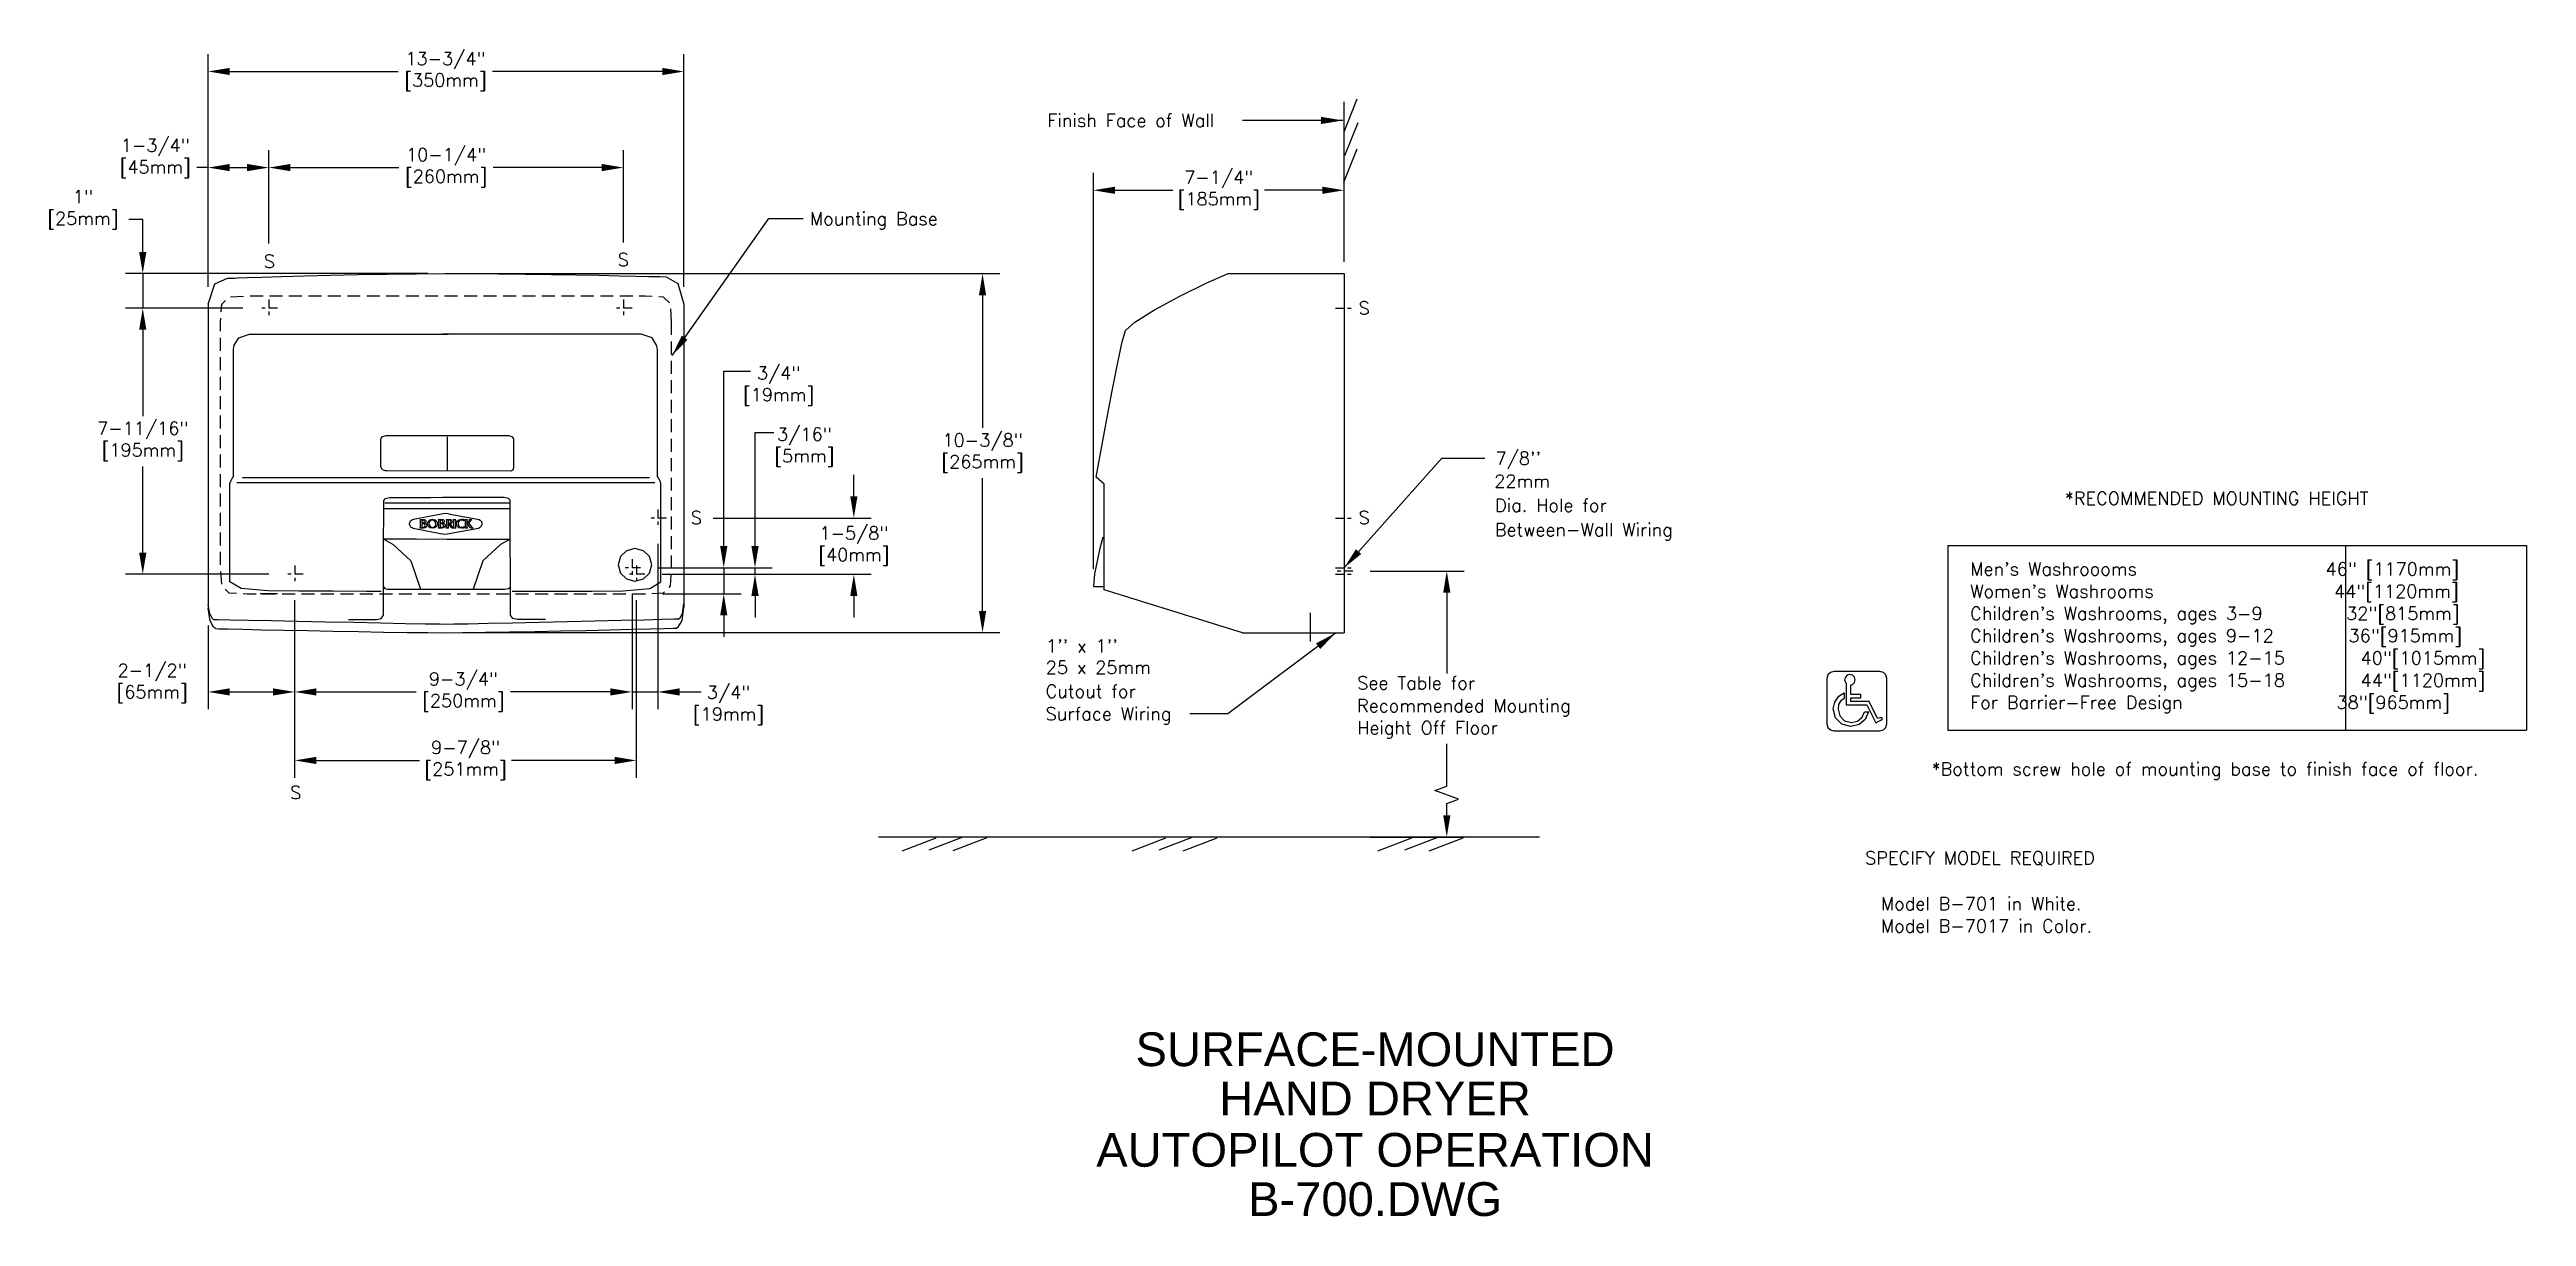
# Model space of a CAD drawing. Extents: x 50.7 to 122.3, y -8.2 to 25.5.
import ezdxf
from ezdxf.enums import TextEntityAlignment as Align

# ---------------------------------------------------------------- set-up
doc = ezdxf.new("R2010")
doc.units = 0
doc.header["$MEASUREMENT"] = 0
doc.header["$PDMODE"] = 35
doc.header["$PDSIZE"] = 0.000315
doc.linetypes.add('CENTER2', pattern=[1.125, 0.75, -0.125, 0.125, -0.125])
doc.linetypes.add('HIDDEN2', pattern=[0.1875, 0.125, -0.0625])
doc.layers.get('0').update_dxf_attribs({"linetype": 'CONTINUOUS'})
doc.layers.get('DEFPOINTS').update_dxf_attribs({"linetype": 'CONTINUOUS'})
for name, color, linetype in [('DETAIL', 4, 'CONTINUOUS'), ('DIM', 1, 'CONTINUOUS'), ('TEXT', 2, 'CONTINUOUS')]:
    doc.layers.add(name, color=color, linetype=linetype)
doc.styles.add('ARIAL_5', font='ARIAL.TTF', dxfattribs={"height": 5})
doc.styles.add('DIM_S_8', font='simplex.shx', dxfattribs={"height": 0.375})
doc.dimstyles.new('DIM_S_7', dxfattribs={"dimtxt": 0.12, "dimasz": 0.625, "dimexe": 0.5, "dimexo": 0.5, "dimgap": 0.09375, "dimtad": 1, "dimtih": 1, "dimtoh": 1, "dimdec": 4, "dimrnd": 0.0625, "dimzin": 0, "dimtxsty": 'DIM_S_8', "dimcen": 0.09375, "dimaunit": 1, "dimazin": 3, "dimtfac": 1, "dimtdec": 4, "dimtofl": 0, "dimtmove": 0, "dimatfit": 3, "dimtolj": 1, "dimtzin": 0})

msp = doc.modelspace()

# ---------------------------------------------------------------- texts
at = {"layer": 'DIM', "linetype": 'CONTINUOUS', "style": 'DIM_S_8'}
for s, p in [('Finish Face of Wall', (79.57524, 23.23852)), ('Mounting Base', (72.7104, 20.3997)), ('S', (56.93036, 19.17113)), ('S', (67.15863, 19.22017)), ('S', (88.56943, 17.81948)), ("7/8''", (92.52713, 13.47951)), ('22mm', (92.4928, 12.81742)), ('Dia. Hole for', (92.51294, 12.12244)), ('*RECOMMENDED MOUNTING HEIGHT', (108.98433, 12.32147)), ('S', (69.26806, 11.76657)), ('S', (88.56943, 11.76657)), ('Between-Wall Wiring', (92.50795, 11.41435)), ('Women\'s Washrooms                 44"[1120mm]', (106.24698, 9.63901)), ('Men\'s Washroooms                  46" [1170mm]', (106.24698, 10.28187)), ('Children\'s Washrooms, ages 3-9      32"[815mm]', (106.24698, 8.99616)), ('Children\'s Washrooms, ages 9-12     36"[915mm]', (106.24698, 8.3533)), ("1'' x 1''", (79.53471, 8.05747)), ('Children\'s Washrooms, ages 12-15     40"[1015mm]', (106.24698, 7.71044)), ('25 x 25mm', (79.52888, 7.43627)), ('See Table for ', (88.53102, 6.98915)), ('Children\'s Washrooms, ages 15-18     44"[1120mm]', (106.24698, 7.06759)), ('Cutout for', (79.52523, 6.74903)), ('Surface Wiring', (79.52537, 6.09575)), ('Recommended Mounting', (88.52629, 6.33072)), ('For Barrier-Free Design              38"[965mm]', (106.24698, 6.42473)), ('Height Off Floor', (88.5297, 5.69171)), ('*Bottom screw hole of mounting base to finish face of floor.', (105.13614, 4.50388)), ('S', (57.69074, 3.82261)), ('SPECIFY MODEL REQUIRED', (103.21207, 1.9319)), ('Model B-701 in White.', (103.66387, 0.61161)), ('Model B-7017 in Color.', (103.66387, -0.03124))]:
    msp.add_text(s, height=0.375, dxfattribs=at).set_placement(p)

# ---------------------------------------------------------------- blocks, each defined once
blk = doc.blocks.new('TBLK_TX')
blk = doc.blocks.new('*D1')
at = {"color": 0, "linetype": 'BYBLOCK'}
for p, q in [((55.32, 18.616), (55.32, 25.341)), ((69.071, 18.616), (69.071, 25.341)), ((55.945, 24.841), (60.815, 24.841)), ((68.446, 24.841), (63.538, 24.841))]:
    blk.add_line(p, q, dxfattribs=at)
for points in [[(55.945, 24.945), (55.945, 24.737), (55.32, 24.841)], [(68.446, 24.945), (68.446, 24.737), (69.071, 24.841)]]:
    blk.add_solid(points, dxfattribs=at)
at = {"layer": 'DEFPOINTS', "color": 0, "linetype": 'BYBLOCK'}
for p in [(69.071, 24.841), (55.32, 18.116), (69.071, 18.116)]:
    blk.add_point(p, dxfattribs=at)
at = {"color": 0, "linetype": 'BYBLOCK', "insert": (62.177, 24.841), "char_height": 0.375, "attachment_point": 5, "style": 'DIM_S_8'}
blk.add_mtext('\\A1;13-3/4"\\P[350mm]', dxfattribs=at)
blk = doc.blocks.new('*D2')
at = {"color": 0, "linetype": 'BYBLOCK'}
for p, q in [((55.32, 18.616), (55.32, 22.565)), ((57.07, 19.874), (57.07, 22.565)), ((55.945, 22.065), (56.445, 22.065))]:
    blk.add_line(p, q, dxfattribs=at)
for points in [[(55.945, 22.169), (55.945, 21.961), (55.32, 22.065)], [(56.445, 22.169), (56.445, 21.961), (57.07, 22.065)]]:
    blk.add_solid(points, dxfattribs=at)
at = {"layer": 'DEFPOINTS', "color": 0, "linetype": 'BYBLOCK'}
for p in [(57.07, 22.065), (57.07, 19.374), (55.32, 18.116)]:
    blk.add_point(p, dxfattribs=at)
at = {"color": 0, "linetype": 'BYBLOCK', "insert": (53.788, 22.335), "char_height": 0.375, "attachment_point": 5, "style": 'DIM_S_8'}
blk.add_mtext('\\A1;1-3/4"\\P[45mm]', dxfattribs=at)
blk = doc.blocks.new('*D3')
at = {"color": 0, "linetype": 'BYBLOCK'}
for p, q in [((53.429, 19.628), (53.429, 20.253)), ((61.672, 19.003), (52.929, 19.003)), ((53.429, 19.003), (53.429, 18.003)), ((56.32, 18.003), (52.929, 18.003)), ((53.429, 17.378), (53.429, 16.753))]:
    blk.add_line(p, q, dxfattribs=at)
for points in [[(53.325, 19.628), (53.534, 19.628), (53.429, 19.003)], [(53.325, 17.378), (53.534, 17.378), (53.429, 18.003)]]:
    blk.add_solid(points, dxfattribs=at)
at = {"layer": 'DEFPOINTS', "color": 0, "linetype": 'BYBLOCK'}
for p in [(62.172, 19.003), (53.429, 18.003), (56.82, 18.003)]:
    blk.add_point(p, dxfattribs=at)
at = {"color": 0, "linetype": 'BYBLOCK', "insert": (51.699, 20.846), "char_height": 0.375, "attachment_point": 5, "style": 'DIM_S_8'}
blk.add_mtext('\\A1;1"\\P[25mm]', dxfattribs=at)
blk = doc.blocks.new('*D4')
at = {"color": 0, "linetype": 'BYBLOCK'}
for p, q in [((56.32, 18.003), (52.929, 18.003)), ((53.429, 17.378), (53.429, 14.887)), ((53.429, 10.94), (53.429, 13.432)), ((57.07, 10.315), (52.929, 10.315))]:
    blk.add_line(p, q, dxfattribs=at)
for points in [[(53.325, 17.378), (53.534, 17.378), (53.429, 18.003)], [(53.325, 10.94), (53.534, 10.94), (53.429, 10.315)]]:
    blk.add_solid(points, dxfattribs=at)
at = {"layer": 'DEFPOINTS', "color": 0, "linetype": 'BYBLOCK'}
for p in [(56.82, 18.003), (53.429, 10.315), (57.57, 10.315)]:
    blk.add_point(p, dxfattribs=at)
at = {"color": 0, "linetype": 'BYBLOCK', "insert": (53.429, 14.159), "char_height": 0.375, "attachment_point": 5, "style": 'DIM_S_8'}
blk.add_mtext('\\A1;7-11/16"\\P[195mm]', dxfattribs=at)
blk = doc.blocks.new('*D5')
at = {"color": 0, "linetype": 'BYBLOCK'}
for p, q in [((57.82, 9.565), (57.82, 6.416)), ((55.32, 8.832), (55.32, 6.416)), ((55.945, 6.916), (57.195, 6.916))]:
    blk.add_line(p, q, dxfattribs=at)
for points in [[(55.945, 7.02), (55.945, 6.812), (55.32, 6.916)], [(57.195, 7.02), (57.195, 6.812), (57.82, 6.916)]]:
    blk.add_solid(points, dxfattribs=at)
at = {"layer": 'DEFPOINTS', "color": 0, "linetype": 'BYBLOCK'}
for p in [(57.82, 10.065), (55.32, 9.332), (57.82, 6.916)]:
    blk.add_point(p, dxfattribs=at)
at = {"color": 0, "linetype": 'BYBLOCK', "insert": (53.699, 7.164), "char_height": 0.375, "attachment_point": 5, "style": 'DIM_S_8'}
blk.add_mtext('\\A1;2-1/2"\\P[65mm]', dxfattribs=at)
blk = doc.blocks.new('*D6')
at = {"color": 0, "linetype": 'BYBLOCK'}
for p, q in [((57.82, 9.565), (57.82, 6.416)), ((67.57, 9.753), (67.57, 6.416)), ((58.445, 6.916), (61.334, 6.916)), ((66.945, 6.916), (64.057, 6.916))]:
    blk.add_line(p, q, dxfattribs=at)
for points in [[(58.445, 7.02), (58.445, 6.812), (57.82, 6.916)], [(66.945, 7.02), (66.945, 6.812), (67.57, 6.916)]]:
    blk.add_solid(points, dxfattribs=at)
at = {"layer": 'DEFPOINTS', "color": 0, "linetype": 'BYBLOCK'}
for p in [(57.82, 10.065), (67.57, 10.253), (67.57, 6.916)]:
    blk.add_point(p, dxfattribs=at)
at = {"color": 0, "linetype": 'BYBLOCK', "insert": (62.695, 6.916), "char_height": 0.375, "attachment_point": 5, "style": 'DIM_S_8'}
blk.add_mtext('\\A1;9-3/4"\\P[250mm]', dxfattribs=at)
blk = doc.blocks.new('*D7')
at = {"color": 0, "linetype": 'BYBLOCK'}
for p, q in [((57.82, 9.565), (57.82, 4.436)), ((67.695, 9.565), (67.695, 4.436)), ((58.445, 4.936), (61.432, 4.936)), ((67.07, 4.936), (64.084, 4.936))]:
    blk.add_line(p, q, dxfattribs=at)
for points in [[(58.445, 5.041), (58.445, 4.832), (57.82, 4.936)], [(67.07, 5.041), (67.07, 4.832), (67.695, 4.936)]]:
    blk.add_solid(points, dxfattribs=at)
at = {"layer": 'DEFPOINTS', "color": 0, "linetype": 'BYBLOCK'}
for p in [(57.82, 10.065), (67.695, 10.065), (67.695, 4.936)]:
    blk.add_point(p, dxfattribs=at)
at = {"color": 0, "linetype": 'BYBLOCK', "insert": (62.758, 4.936), "char_height": 0.375, "attachment_point": 5, "style": 'DIM_S_8'}
blk.add_mtext('\\A1;9-7/8"\\P[251mm]', dxfattribs=at)
blk = doc.blocks.new('*D8')
at = {"color": 0, "linetype": 'BYBLOCK'}
for p, q in [((68.32, 11.19), (68.32, 6.416)), ((67.57, 9.753), (67.57, 6.416)), ((66.945, 6.916), (66.32, 6.916)), ((67.57, 6.916), (68.32, 6.916)), ((68.945, 6.916), (69.57, 6.916))]:
    blk.add_line(p, q, dxfattribs=at)
for points in [[(66.945, 7.02), (66.945, 6.812), (67.57, 6.916)], [(68.945, 7.02), (68.945, 6.812), (68.32, 6.916)]]:
    blk.add_solid(points, dxfattribs=at)
at = {"layer": 'DEFPOINTS', "color": 0, "linetype": 'BYBLOCK'}
for p in [(68.32, 11.69), (67.57, 10.253), (68.32, 6.916)]:
    blk.add_point(p, dxfattribs=at)
at = {"color": 0, "linetype": 'BYBLOCK', "insert": (70.358, 6.527), "char_height": 0.375, "attachment_point": 5, "style": 'DIM_S_8'}
blk.add_mtext('\\A1;3/4"\\P[19mm]', dxfattribs=at)
blk = doc.blocks.new('*D9')
at = {"color": 0, "linetype": 'BYBLOCK'}
for p, q in [((70.222, 11.128), (70.222, 11.753)), ((68.32, 10.503), (70.722, 10.503)), ((70.222, 10.503), (70.222, 9.753)), ((68.449, 9.753), (70.722, 9.753)), ((70.222, 9.128), (70.222, 8.503))]:
    blk.add_line(p, q, dxfattribs=at)
for points in [[(70.118, 11.128), (70.326, 11.128), (70.222, 10.503)], [(70.118, 9.128), (70.326, 9.128), (70.222, 9.753)]]:
    blk.add_solid(points, dxfattribs=at)
at = {"layer": 'DEFPOINTS', "color": 0, "linetype": 'BYBLOCK'}
for p in [(67.82, 10.503), (67.949, 9.753), (70.222, 9.753)]:
    blk.add_point(p, dxfattribs=at)
at = {"color": 0, "linetype": 'BYBLOCK', "insert": (71.808, 15.755), "char_height": 0.375, "attachment_point": 5, "style": 'DIM_S_8'}
blk.add_mtext('\\A1;3/4"\\P[19mm]', dxfattribs=at)
blk = doc.blocks.new('*D10')
at = {"color": 0, "linetype": 'BYBLOCK'}
for p, q in [((73.981, 12.565), (73.981, 13.19)), ((69.913, 11.94), (74.481, 11.94)), ((68.445, 10.315), (74.481, 10.315)), ((73.981, 9.69), (73.981, 9.065))]:
    blk.add_line(p, q, dxfattribs=at)
for points in [[(73.877, 12.565), (74.086, 12.565), (73.981, 11.94)], [(73.877, 9.69), (74.086, 9.69), (73.981, 10.315)]]:
    blk.add_solid(points, dxfattribs=at)
at = {"layer": 'DEFPOINTS', "color": 0, "linetype": 'BYBLOCK'}
for p in [(69.413, 11.94), (67.945, 10.315), (73.981, 10.315)]:
    blk.add_point(p, dxfattribs=at)
at = {"color": 0, "linetype": 'BYBLOCK', "insert": (73.981, 11.128), "char_height": 0.375, "attachment_point": 5, "style": 'DIM_S_8'}
blk.add_mtext('\\A1;1-5/8"\\P[40mm]', dxfattribs=at)
blk = doc.blocks.new('*D11')
at = {"color": 0, "linetype": 'BYBLOCK'}
for p, q in [((71.125, 11.128), (71.125, 11.753)), ((68.32, 10.503), (71.625, 10.503)), ((68.445, 10.315), (71.625, 10.315)), ((71.125, 10.315), (71.125, 10.503)), ((71.125, 9.69), (71.125, 9.065))]:
    blk.add_line(p, q, dxfattribs=at)
for points in [[(71.021, 11.128), (71.23, 11.128), (71.125, 10.503)], [(71.021, 9.69), (71.23, 9.69), (71.125, 10.315)]]:
    blk.add_solid(points, dxfattribs=at)
at = {"layer": 'DEFPOINTS', "color": 0, "linetype": 'BYBLOCK'}
for p in [(67.82, 10.503), (67.945, 10.315), (71.125, 10.503)]:
    blk.add_point(p, dxfattribs=at)
at = {"color": 0, "linetype": 'BYBLOCK', "insert": (72.551, 13.987), "char_height": 0.375, "attachment_point": 5, "style": 'DIM_S_8'}
blk.add_mtext('\\A1;3/16"\\P[5mm]', dxfattribs=at)
blk = doc.blocks.new('*D12')
at = {"color": 0, "linetype": 'BYBLOCK'}
for p, q in [((62.672, 19.003), (78.202, 19.003)), ((77.702, 18.378), (77.702, 14.543)), ((77.702, 9.253), (77.702, 13.088)), ((62.674, 8.628), (78.202, 8.628))]:
    blk.add_line(p, q, dxfattribs=at)
for points in [[(77.598, 18.378), (77.806, 18.378), (77.702, 19.003)], [(77.598, 9.253), (77.806, 9.253), (77.702, 8.628)]]:
    blk.add_solid(points, dxfattribs=at)
at = {"layer": 'DEFPOINTS', "color": 0, "linetype": 'BYBLOCK'}
for p in [(62.172, 19.003), (62.174, 8.628), (77.702, 8.628)]:
    blk.add_point(p, dxfattribs=at)
at = {"color": 0, "linetype": 'BYBLOCK', "insert": (77.702, 13.815), "char_height": 0.375, "attachment_point": 5, "style": 'DIM_S_8'}
blk.add_mtext('\\A1;10-3/8"\\P[265mm]', dxfattribs=at)
blk = doc.blocks.new('*D13')
at = {"color": 0, "linetype": 'BYBLOCK'}
for p, q in [((80.904, 10.458), (80.904, 21.909)), ((88.151, 19.503), (88.151, 21.909)), ((81.529, 21.409), (83.202, 21.409)), ((87.526, 21.409), (85.853, 21.409))]:
    blk.add_line(p, q, dxfattribs=at)
for points in [[(81.529, 21.513), (81.529, 21.305), (80.904, 21.409)], [(87.526, 21.513), (87.526, 21.305), (88.151, 21.409)]]:
    blk.add_solid(points, dxfattribs=at)
at = {"layer": 'DEFPOINTS', "color": 0, "linetype": 'BYBLOCK'}
for p in [(88.151, 21.409), (88.151, 19.003), (80.904, 9.958)]:
    blk.add_point(p, dxfattribs=at)
at = {"color": 0, "linetype": 'BYBLOCK', "insert": (84.528, 21.412), "char_height": 0.375, "attachment_point": 5, "style": 'DIM_S_8'}
blk.add_mtext('\\A1;7-1/4"\\P[185mm]', dxfattribs=at)
blk = doc.blocks.new('ADA')
at = {"layer": 'DETAIL', "linetype": 'CONTINUOUS'}
for p, q in [((1.017, 0.853), (0.492, 0.853)), ((1.261, 0.358), (1.017, 0.853)), ((1.215, 0.235), (1.3, 0.278)), ((1.3, 0.278), (1.299, 0.282))]:
    blk.add_line(p, q, dxfattribs=at)
for points in [[(1.328, 0), (1.431, 0.028), (1.503, 0.1), (1.531, 0.202), (1.531, 1.514), (1.503, 1.616), (1.431, 1.688), (1.328, 1.716), (0, 1.716), (-0.102, 1.688), (-0.175, 1.616), (-0.203, 1.514), (-0.203, 0.202), (-0.175, 0.1), (-0.102, 0.028), (0, 0)], [(0.997, 0.551), (0.905, 0.333), (0.727, 0.181), (0.491, 0.125), (0.233, 0.194), (0.049, 0.378), (-0.021, 0.635), (0.026, 0.833), (0.142, 1), (0.293, 1.1), (0.295, 0.934), (0.193, 0.86), (0.137, 0.758), (0.12, 0.624), (0.172, 0.431), (0.31, 0.294), (0.504, 0.242), (0.68, 0.282), (0.814, 0.393), (0.883, 0.555)]]:
    blk.add_lwpolyline(points, close=True, dxfattribs=at)
for points in [[(0.492, 1.332), (0.54, 1.345), (0.595, 1.4), (0.616, 1.477), (0.595, 1.554), (0.54, 1.609), (0.463, 1.629), (0.386, 1.609), (0.331, 1.554), (0.31, 1.477), (0.331, 1.4), (0.355, 1.376)], [(0.355, 1.376), (0.355, 0.757)], [(0.355, 0.757), (0.492, 0.757)], [(0.492, 1.051), (0.492, 1.332)], [(0.492, 0.955), (0.78, 0.955), (0.78, 1.051), (0.492, 1.051)], [(0.492, 0.853), (0.492, 0.955)], [(0.492, 0.757), (0.948, 0.757)], [(0.948, 0.757), (1.215, 0.235)], [(1.299, 0.282), (1.359, 0.307), (1.398, 0.335), (1.407, 0.361), (1.382, 0.375), (1.329, 0.374), (1.261, 0.358)]]:
    blk.add_lwpolyline(points, dxfattribs=at)
blk = doc.blocks.new('*D15')
at = {"color": 0, "linetype": 'BYBLOCK'}
for p, q in [((57.07, 19.874), (57.07, 22.565)), ((67.32, 19.901), (67.32, 22.565)), ((57.695, 22.065), (60.834, 22.065)), ((66.695, 22.065), (63.557, 22.065))]:
    blk.add_line(p, q, dxfattribs=at)
for points in [[(57.695, 22.169), (57.695, 21.961), (57.07, 22.065)], [(66.695, 22.169), (66.695, 21.961), (67.32, 22.065)]]:
    blk.add_solid(points, dxfattribs=at)
at = {"layer": 'DEFPOINTS', "color": 0, "linetype": 'BYBLOCK'}
for p in [(67.32, 22.065), (57.07, 19.374), (67.32, 19.401)]:
    blk.add_point(p, dxfattribs=at)
at = {"color": 0, "linetype": 'BYBLOCK', "insert": (62.195, 22.065), "char_height": 0.375, "attachment_point": 5, "style": 'DIM_S_8'}
blk.add_mtext('\\A1;10-1/4"\\P[260mm]', dxfattribs=at)

# ---------------------------------------------------------------- dimensions: what is measured, and where the dimension line sits
at = {"layer": 'DIM', "linetype": 'CONTINUOUS'}
for base, p1, p2, text, picture, middle in [((69.07063, 24.8408), (55.32027, 18.1157), (69.07063, 18.11614), '13-3/4"\\P[350mm]', '*D1', (62.17679, 24.8408)), ((57.07027, 22.06519), (55.32027, 18.1157), (57.07027, 19.37441), '1-3/4"\\P[45mm]', '*D2', (53.78814, 22.3349)), ((67.32027, 22.06519), (57.07027, 19.37441), (67.32027, 19.40051), '10-1/4"\\P[260mm]', '*D15', (62.19527, 22.06519)), ((88.15124, 21.40893), (80.90389, 9.95766), (88.15124, 19.00298), '7-1/4"\\P[185mm]', '*D13', (84.52757, 21.41159)), ((68.32027, 6.9162), (67.57027, 10.25298), (68.32027, 11.69048), '3/4"\\P[19mm]', '*D8', (70.35782, 6.5273)), ((57.82027, 6.9162), (55.32027, 9.33211), (57.82027, 10.06548), '2-1/2"\\P[65mm]', '*D5', (53.69913, 7.16368)), ((67.57027, 6.9162), (57.82027, 10.06548), (67.57027, 10.25298), '9-3/4"\\P[250mm]', '*D6', (62.69527, 6.9162)), ((67.69527, 4.93634), (57.82027, 10.06548), (67.69527, 10.06548), '9-7/8"\\P[251mm]', '*D7', (62.75777, 4.93634))]:
    dim = msp.add_linear_dim(base=base, p1=p1, p2=p2, text=text, dimstyle='DIM_S_7', override={"dimpost": '\\X'}, dxfattribs=at)
    dim.commit()
    dim.dimension.update_dxf_attribs({"geometry": picture, "text_midpoint": middle, "dimtype": 160})
for base, p1, p2, text, picture, middle in [((53.42935, 18.00298), (62.17224, 19.00298), (56.82027, 18.00298), '1"\\P[25mm]', '*D3', (51.69944, 20.84592)), ((70.22226, 9.75298), (67.82027, 10.50298), (67.94869, 9.75298), '3/4"\\P[19mm]', '*D9', (71.80794, 15.75485)), ((71.12542, 10.50298), (67.94527, 10.31548), (67.82027, 10.50298), '3/16"\\P[5mm]', '*D11', (72.55068, 13.98712))]:
    dim = msp.add_linear_dim(base=base, p1=p1, p2=p2, angle=90, text=text, dimstyle='DIM_S_7', override={"dimpost": '\\X'}, dxfattribs=at)
    dim.commit()
    dim.dimension.update_dxf_attribs({"geometry": picture, "text_midpoint": middle, "dimtype": 160})
for base, p1, p2, text, picture, middle in [((77.70186, 8.62797), (62.17224, 19.00298), (62.17413, 8.62797), '10-3/8"\\P[265mm]', '*D12', (77.70186, 13.81547)), ((53.42935, 10.31548), (56.82027, 18.00298), (57.57027, 10.31548), '7-11/16"\\P[195mm]', '*D4', (53.42935, 14.15923)), ((73.98134, 10.31548), (69.41261, 11.94048), (67.94527, 10.31548), '1-5/8"\\P[40mm]', '*D10', (73.98134, 11.12798))]:
    dim = msp.add_linear_dim(base=base, p1=p1, p2=p2, angle=90, text=text, dimstyle='DIM_S_7', override={"dimpost": '\\X'}, dxfattribs=at)
    dim.commit()
    dim.dimension.update_dxf_attribs({"geometry": picture, "text_midpoint": middle})

# ---------------------------------------------------------------- linework, layer by layer
at = {"layer": 'DEFPOINTS', "color": 0, "linetype": 'BYBLOCK'}
for p in [(88.40376, 10.408), (88.40376, 2.72257)]:
    msp.add_point(p, dxfattribs=at)
at = {"layer": 'DETAIL', "linetype": 'CONTINUOUS'}
for p, q in [((55.32027, 18.1157), (55.5153, 18.70525)), ((55.5153, 18.70525), (55.87984, 18.87368)), ((55.87984, 18.87368), (56.07636, 18.87367)), ((56.07636, 18.87367), (56.17336, 18.87729)), ((56.17336, 18.87729), (56.44836, 18.88712)), ((56.44836, 18.88712), (56.87732, 18.9016)), ((56.87732, 18.9016), (57.4362, 18.91919)), ((57.4362, 18.91919), (58.10099, 18.93832)), ((58.10099, 18.93832), (58.84764, 18.95746)), ((58.84764, 18.95746), (59.65212, 18.97504)), ((59.65212, 18.97504), (60.4904, 18.98953)), ((60.4904, 18.98953), (61.33845, 18.99936)), ((61.33845, 18.99936), (62.17224, 19.00298)), ((62.17224, 19.00298), (62.93168, 19.00093)), ((62.93168, 19.00093), (63.70889, 18.99532)), ((63.70889, 18.99532), (64.48491, 18.98694)), ((64.48491, 18.98694), (65.24075, 18.97658)), ((65.24075, 18.97658), (65.9574, 18.96503)), ((65.9574, 18.96503), (66.6159, 18.95309)), ((66.6159, 18.95309), (67.19724, 18.94154)), ((67.19724, 18.94154), (67.68245, 18.93118)), ((67.68245, 18.93118), (68.05253, 18.9228)), ((68.05253, 18.9228), (68.2885, 18.91719)), ((68.2885, 18.91719), (68.37139, 18.91514)), ((68.37139, 18.91514), (68.55317, 18.90451)), ((68.55317, 18.90451), (68.89035, 18.71632)), ((68.89035, 18.71632), (69.07063, 18.11614)), ((88.15123, 19.00298), (88.15429, 8.62797)), ((55.32027, 18.1157), (55.32027, 9.33211)), ((69.07063, 18.11614), (69.07063, 9.35634)), ((56.20671, 17.14276), (56.51784, 17.25657)), ((56.51784, 17.25657), (56.78222, 17.25657)), ((56.78222, 17.25657), (57.27872, 17.25657)), ((57.27872, 17.25657), (57.94611, 17.25657)), ((57.94611, 17.25657), (58.72316, 17.25657)), ((58.72316, 17.25657), (59.54864, 17.25657)), ((59.54864, 17.25657), (60.36134, 17.25657)), ((60.36134, 17.25657), (61.10001, 17.25657)), ((61.10001, 17.25657), (61.70344, 17.25657)), ((61.70344, 17.25657), (62.1104, 17.25657)), ((62.24623, 17.25665), (62.09697, 17.25665)), ((62.1104, 17.25657), (62.25965, 17.25657)), ((62.65318, 17.25665), (62.24623, 17.25665)), ((63.25661, 17.25665), (62.65318, 17.25665)), ((63.99528, 17.25665), (63.25661, 17.25665)), ((64.80797, 17.25665), (63.99528, 17.25665)), ((65.63345, 17.25665), (64.80797, 17.25665)), ((66.4105, 17.25665), (65.63345, 17.25665)), ((67.07789, 17.25665), (66.4105, 17.25665)), ((67.5744, 17.25665), (67.07789, 17.25665)), ((67.83879, 17.25665), (67.5744, 17.25665)), ((68.14982, 17.14289), (67.83879, 17.25665)), ((56.04877, 16.81762), (56.07561, 16.93142)), ((56.04877, 16.67209), (56.04877, 16.81762)), ((56.04877, 16.27026), (56.04877, 16.67209)), ((56.07561, 16.93142), (56.20671, 17.14276)), ((68.28087, 16.93161), (68.14982, 17.14289)), ((68.30771, 16.81784), (68.28087, 16.93161)), ((68.30771, 16.67232), (68.30771, 16.81784)), ((68.30771, 16.27047), (68.30771, 16.67232)), ((56.04877, 15.66421), (56.04877, 16.27026)), ((68.30771, 15.66443), (68.30771, 16.27047)), ((56.04877, 14.90607), (56.04877, 15.66421)), ((68.30771, 14.90629), (68.30771, 15.66443)), ((56.04877, 14.04795), (56.04877, 14.90607)), ((60.35574, 14.2966), (60.46254, 14.32095)), ((60.46254, 14.32095), (64.01219, 14.3217)), ((64.01219, 14.3217), (64.10868, 14.28869)), ((68.30771, 14.04817), (68.30771, 14.90629)), ((56.04877, 13.14195), (56.04877, 14.04795)), ((60.31031, 14.21586), (60.31532, 14.25041)), ((60.31109, 13.42), (60.31031, 14.21586)), ((60.31532, 14.25041), (60.35574, 14.2966)), ((62.22398, 14.28283), (62.22409, 13.96407)), ((62.22409, 13.96407), (62.22451, 13.52132)), ((64.10868, 14.28869), (64.14405, 14.22589)), ((64.14405, 14.22589), (64.14946, 14.17862)), ((64.14827, 13.61648), (64.14789, 13.41925)), ((64.14901, 13.98246), (64.14827, 13.61648)), ((64.14946, 14.17862), (64.14901, 13.98246)), ((68.30771, 13.14217), (68.30771, 14.04817)), ((55.94932, 12.93619), (55.9751, 13.00783)), ((55.94932, 11.9099), (55.94932, 12.93619)), ((55.9751, 13.00783), (56.02298, 13.09775)), ((56.02298, 13.09775), (56.04877, 13.14195)), ((56.14859, 12.9628), (68.22547, 12.96215)), ((56.31295, 13.11098), (68.07582, 13.11185)), ((60.35927, 13.33344), (60.31109, 13.42)), ((60.44488, 13.30208), (60.35927, 13.33344)), ((60.48299, 13.29905), (60.44488, 13.30208)), ((64.06915, 13.29221), (60.48299, 13.29905)), ((62.22451, 13.52132), (62.22477, 13.29753)), ((64.12531, 13.32722), (64.06915, 13.29221)), ((64.14535, 13.38735), (64.12531, 13.32722)), ((64.14789, 13.41925), (64.14535, 13.38735)), ((68.33352, 13.09797), (68.30771, 13.14217)), ((68.38147, 13.00804), (68.33352, 13.09797)), ((68.40728, 12.9364), (68.38147, 13.00804)), ((68.40728, 11.9101), (68.40728, 12.9364)), ((60.66172, 12.20387), (60.38907, 12.20365)), ((60.39269, 12.0627), (60.39311, 12.41209)), ((60.39311, 12.41209), (60.39902, 12.44908)), ((60.39902, 12.44908), (60.44365, 12.50671)), ((60.42462, 12.38018), (64.02356, 12.37941)), ((60.44365, 12.50671), (60.56738, 12.53459)), ((60.56738, 12.53459), (61.02137, 12.5345)), ((61.34296, 12.20432), (60.66172, 12.20387)), ((61.02137, 12.5345), (61.74981, 12.53686)), ((62.22773, 12.20478), (61.34296, 12.20432)), ((61.74981, 12.53686), (62.13081, 12.53838)), ((62.53486, 12.53635), (62.09685, 12.53686)), ((63.11098, 12.20499), (62.22773, 12.20478)), ((63.36846, 12.53584), (62.53486, 12.53635)), ((63.78765, 12.2047), (63.11098, 12.20499)), ((63.87698, 12.53686), (63.36846, 12.53584)), ((64.0527, 12.20365), (63.78765, 12.2047)), ((64.00066, 12.50904), (63.87698, 12.53686)), ((64.04532, 12.4514), (64.00066, 12.50904)), ((64.05124, 12.41439), (64.04532, 12.4514)), ((64.05166, 12.0664), (64.05124, 12.41439)), ((55.94932, 11.02876), (55.94932, 11.9099)), ((60.39169, 11.27102), (60.39269, 12.0627)), ((61.1436, 11.75859), (61.147, 11.81151)), ((61.1575, 11.70984), (61.1436, 11.75859)), ((61.147, 11.81151), (61.1682, 11.8573)), ((61.18139, 11.68016), (61.1575, 11.70984)), ((61.1682, 11.8573), (61.19475, 11.88159)), ((61.21131, 11.65516), (61.18139, 11.68016)), ((61.19475, 11.88159), (61.22447, 11.89835)), ((61.2464, 11.64134), (61.21131, 11.65516)), ((61.22447, 11.89835), (61.25698, 11.90876)), ((62.03519, 11.48694), (61.2464, 11.64134)), ((61.25698, 11.90876), (62.10979, 12.06651)), ((61.43595, 11.9007), (61.43595, 11.90191)), ((61.43595, 11.90191), (61.53025, 11.90191)), ((61.44948, 11.88768), (61.43595, 11.9007)), ((61.43595, 11.65036), (61.44933, 11.66339)), ((61.43595, 11.64914), (61.43595, 11.65036)), ((61.50155, 11.64914), (61.43595, 11.64914)), ((61.44933, 11.66339), (61.4533, 11.68336)), ((61.45338, 11.86782), (61.44948, 11.88768)), ((61.4533, 11.68336), (61.45341, 11.70334)), ((61.45341, 11.84806), (61.45338, 11.86782)), ((61.45341, 11.70334), (61.45341, 11.84806)), ((61.52069, 11.87804), (61.49401, 11.87542)), ((61.49401, 11.87542), (61.49401, 11.80006)), ((61.49401, 11.80006), (61.50718, 11.80006)), ((61.52191, 11.77628), (61.49401, 11.77478)), ((61.49401, 11.77478), (61.49401, 11.67986)), ((61.49401, 11.67986), (61.52867, 11.67684)), ((61.53179, 11.64935), (61.50155, 11.64914)), ((61.50718, 11.80006), (61.53499, 11.80343)), ((61.54408, 11.87512), (61.52069, 11.87804)), ((61.55626, 11.77208), (61.52191, 11.77628)), ((61.52867, 11.67684), (61.5602, 11.67983)), ((61.53025, 11.90191), (61.57516, 11.89507)), ((61.56189, 11.6522), (61.53179, 11.64935)), ((61.53499, 11.80343), (61.55951, 11.81567)), ((61.56255, 11.86217), (61.54408, 11.87512)), ((61.58336, 11.75515), (61.55626, 11.77208)), ((61.55951, 11.81567), (61.57006, 11.84001)), ((61.5602, 11.67983), (61.58458, 11.6955)), ((61.59077, 11.66108), (61.56189, 11.6522)), ((61.57006, 11.84001), (61.56255, 11.86217)), ((61.59404, 11.80774), (61.57369, 11.79626)), ((61.57369, 11.79626), (61.60639, 11.78376)), ((61.57516, 11.89507), (61.60352, 11.87584)), ((61.59437, 11.72482), (61.58336, 11.75515)), ((61.58458, 11.6955), (61.59437, 11.72482)), ((61.615, 11.67738), (61.59077, 11.66108)), ((61.60813, 11.82395), (61.59404, 11.80774)), ((61.60352, 11.87584), (61.61341, 11.8462)), ((61.60639, 11.78376), (61.62962, 11.761)), ((61.61341, 11.8462), (61.60813, 11.82395)), ((61.63204, 11.70043), (61.615, 11.67738)), ((61.62962, 11.761), (61.63848, 11.7283)), ((61.63848, 11.7283), (61.63204, 11.70043)), ((61.65638, 11.77628), (61.67648, 11.84338)), ((61.6765, 11.70677), (61.65638, 11.77628)), ((61.67648, 11.84338), (61.72973, 11.8912)), ((61.72891, 11.66013), (61.6765, 11.70677)), ((61.7142, 11.83171), (61.70171, 11.77976)), ((61.70171, 11.77976), (61.71423, 11.7276)), ((61.74914, 11.86745), (61.7142, 11.83171)), ((61.71423, 11.7276), (61.74937, 11.68701)), ((61.80163, 11.64308), (61.72891, 11.66013)), ((61.72973, 11.8912), (61.80554, 11.90841)), ((61.80274, 11.88074), (61.74914, 11.86745)), ((61.74937, 11.68701), (61.80352, 11.67066)), ((61.87478, 11.6607), (61.80163, 11.64308)), ((61.85659, 11.86461), (61.80274, 11.88074)), ((61.80352, 11.67066), (61.85613, 11.68384)), ((61.80554, 11.90841), (61.87963, 11.89016)), ((61.85613, 11.68384), (61.89041, 11.7192)), ((61.89073, 11.824), (61.85659, 11.86461)), ((61.92765, 11.70836), (61.87478, 11.6607)), ((61.87963, 11.89016), (61.92964, 11.84275)), ((61.89041, 11.7192), (61.90265, 11.77053)), ((61.90265, 11.77053), (61.89073, 11.824)), ((61.94799, 11.77823), (61.92765, 11.70836)), ((61.92964, 11.84275), (61.94799, 11.77823)), ((61.96905, 11.9007), (61.96905, 11.90191)), ((61.96905, 11.90191), (62.06332, 11.90191)), ((61.98259, 11.88768), (61.96905, 11.9007)), ((61.96905, 11.65036), (61.98244, 11.66339)), ((61.96905, 11.64914), (61.96905, 11.65036)), ((62.03475, 11.64914), (61.96905, 11.64914)), ((61.98244, 11.66339), (61.98647, 11.68336)), ((61.98655, 11.86782), (61.98259, 11.88768)), ((61.98647, 11.68336), (61.9866, 11.70334)), ((61.9866, 11.84806), (61.98655, 11.86782)), ((61.9866, 11.70334), (61.9866, 11.84806)), ((62.05375, 11.87804), (62.02707, 11.87542)), ((62.02707, 11.87542), (62.02707, 11.80006)), ((62.02707, 11.80006), (62.04024, 11.80006)), ((62.05499, 11.77628), (62.02707, 11.77478)), ((62.02707, 11.77478), (62.02707, 11.67986)), ((62.02707, 11.67986), (62.06174, 11.67684)), ((62.06489, 11.64935), (62.03475, 11.64914)), ((62.09948, 11.4768), (62.03519, 11.48694)), ((62.04024, 11.80006), (62.06806, 11.80343)), ((62.07721, 11.87512), (62.05375, 11.87804)), ((62.08933, 11.77208), (62.05499, 11.77628)), ((62.06174, 11.67684), (62.09328, 11.67983)), ((62.06332, 11.90191), (62.10825, 11.89507)), ((62.09496, 11.6522), (62.06489, 11.64935)), ((62.06806, 11.80343), (62.0926, 11.81567)), ((62.09567, 11.86217), (62.07721, 11.87512)), ((62.11644, 11.75515), (62.08933, 11.77208)), ((62.0926, 11.81567), (62.10316, 11.84001)), ((62.09328, 11.67983), (62.11766, 11.6955)), ((62.12384, 11.66108), (62.09496, 11.6522)), ((62.10316, 11.84001), (62.09567, 11.86217)), ((62.16457, 11.4686), (62.09948, 11.4768)), ((62.12716, 11.80774), (62.10676, 11.79626)), ((62.10676, 11.79626), (62.13945, 11.78376)), ((62.10825, 11.89507), (62.13666, 11.87584)), ((62.10979, 12.06651), (62.17711, 12.07698)), ((62.12744, 11.72482), (62.11644, 11.75515)), ((62.11766, 11.6955), (62.12744, 11.72482)), ((62.14806, 11.67738), (62.12384, 11.66108)), ((62.14129, 11.82395), (62.12716, 11.80774)), ((62.13666, 11.87584), (62.14657, 11.8462)), ((62.13945, 11.78376), (62.1627, 11.761)), ((62.14657, 11.8462), (62.14129, 11.82395)), ((62.1651, 11.70043), (62.14806, 11.67738)), ((62.1627, 11.761), (62.17154, 11.7283)), ((62.23051, 11.46991), (62.16457, 11.4686)), ((62.17154, 11.7283), (62.1651, 11.70043)), ((62.17711, 12.07698), (62.24684, 12.07148)), ((62.19585, 11.9007), (62.19585, 11.90191)), ((62.19585, 11.90191), (62.29047, 11.90191)), ((62.20937, 11.88767), (62.19585, 11.9007)), ((62.19585, 11.65036), (62.20937, 11.66318)), ((62.19585, 11.64914), (62.19585, 11.65036)), ((62.27181, 11.64914), (62.19585, 11.64914)), ((62.21326, 11.86772), (62.20937, 11.88767)), ((62.20937, 11.66318), (62.21326, 11.68313)), ((62.21328, 11.84772), (62.21326, 11.86772)), ((62.21326, 11.68313), (62.21328, 11.7029)), ((62.21328, 11.7029), (62.21328, 11.84772)), ((63.12946, 11.64134), (62.23051, 11.46991)), ((62.24684, 12.07148), (62.31231, 12.05619)), ((62.26295, 11.87638), (62.25391, 11.87499)), ((62.25391, 11.87499), (62.25391, 11.7029)), ((62.25391, 11.7029), (62.25405, 11.68298)), ((62.25405, 11.68298), (62.25816, 11.66311)), ((62.25816, 11.66311), (62.27181, 11.65036)), ((62.27193, 11.87743), (62.26295, 11.87638)), ((62.26348, 11.78053), (62.29547, 11.78876)), ((62.30004, 11.72634), (62.26348, 11.78053)), ((62.27181, 11.65036), (62.27181, 11.64914)), ((62.28103, 11.87804), (62.27193, 11.87743)), ((62.30617, 11.87366), (62.28103, 11.87804)), ((62.29047, 11.90191), (62.33554, 11.89364)), ((62.29547, 11.78876), (62.32155, 11.80617)), ((62.34865, 11.66836), (62.30004, 11.72634)), ((62.32495, 11.85903), (62.30617, 11.87366)), ((62.34052, 11.78572), (62.30959, 11.77249)), ((62.30959, 11.77249), (62.36699, 11.7029)), ((62.31231, 12.05619), (63.10821, 11.90876)), ((62.32155, 11.80617), (62.33233, 11.83547)), ((62.33233, 11.83547), (62.32495, 11.85903)), ((62.33554, 11.89364), (62.3634, 11.87161)), ((62.36376, 11.80911), (62.34052, 11.78572)), ((62.36122, 11.65706), (62.34865, 11.66836)), ((62.3761, 11.65096), (62.36122, 11.65706)), ((62.3634, 11.87161), (62.37293, 11.84001)), ((62.37293, 11.84001), (62.36376, 11.80911)), ((62.36699, 11.7029), (62.38605, 11.68317)), ((62.39478, 11.64914), (62.3761, 11.65096)), ((62.38605, 11.68317), (62.40834, 11.66482)), ((62.43146, 11.64914), (62.39478, 11.64914)), ((62.4058, 11.9007), (62.4058, 11.90191)), ((62.4058, 11.90191), (62.48141, 11.90191)), ((62.4194, 11.88767), (62.4058, 11.9007)), ((62.4058, 11.65036), (62.4192, 11.66318)), ((62.4058, 11.64914), (62.4058, 11.65036)), ((62.48141, 11.64914), (62.4058, 11.64914)), ((62.40834, 11.66482), (62.43146, 11.64914)), ((62.4192, 11.66318), (62.42322, 11.68313)), ((62.42332, 11.86772), (62.4194, 11.88767)), ((62.42322, 11.68313), (62.42335, 11.7029)), ((62.42335, 11.84772), (62.42332, 11.86772)), ((62.42335, 11.7029), (62.42335, 11.84772)), ((62.4641, 11.86753), (62.46397, 11.84772)), ((62.46397, 11.84772), (62.46397, 11.7029)), ((62.46397, 11.7029), (62.4641, 11.68322)), ((62.46809, 11.88758), (62.4641, 11.86753)), ((62.4641, 11.68322), (62.46809, 11.66338)), ((62.48141, 11.9007), (62.46809, 11.88758)), ((62.46809, 11.66338), (62.48141, 11.65036)), ((62.48141, 11.90191), (62.48141, 11.9007)), ((62.48141, 11.65036), (62.48141, 11.64914)), ((62.49852, 11.77587), (62.51659, 11.84548)), ((62.51704, 11.70491), (62.49852, 11.77587)), ((62.51659, 11.84548), (62.56569, 11.89141)), ((62.56935, 11.65924), (62.51704, 11.70491)), ((62.5558, 11.83088), (62.54385, 11.78162)), ((62.54385, 11.78162), (62.55644, 11.7289)), ((62.58844, 11.86403), (62.5558, 11.83088)), ((62.55644, 11.7289), (62.59148, 11.69003)), ((62.56569, 11.89141), (62.63812, 11.90798)), ((62.65049, 11.64308), (62.56935, 11.65924)), ((62.63701, 11.87617), (62.58844, 11.86403)), ((62.59148, 11.69003), (62.64488, 11.67489)), ((62.66286, 11.87348), (62.63701, 11.87617)), ((62.63812, 11.90798), (62.66248, 11.90668)), ((62.64488, 11.67489), (62.67459, 11.6781)), ((62.67114, 11.64418), (62.65049, 11.64308)), ((62.66248, 11.90668), (62.68674, 11.90327)), ((62.68757, 11.86592), (62.66286, 11.87348)), ((62.69131, 11.64783), (62.67114, 11.64418)), ((62.67459, 11.6781), (62.70321, 11.68669)), ((62.68674, 11.90327), (62.71057, 11.89843)), ((62.71057, 11.85425), (62.68757, 11.86592)), ((62.71057, 11.65458), (62.69131, 11.64783)), ((62.70321, 11.68669), (62.72971, 11.69911)), ((62.71057, 11.89843), (62.71057, 11.85425)), ((62.73084, 11.69911), (62.71057, 11.65458)), ((62.72971, 11.69911), (62.73084, 11.69911)), ((62.74041, 11.9007), (62.74041, 11.90191)), ((62.74041, 11.90191), (62.81678, 11.90191)), ((62.75403, 11.88768), (62.74041, 11.9007)), ((62.74041, 11.65036), (62.75403, 11.66348)), ((62.74041, 11.64914), (62.74041, 11.65036)), ((62.81678, 11.64914), (62.74041, 11.64914)), ((62.75814, 11.86782), (62.75403, 11.88768)), ((62.75403, 11.66348), (62.75814, 11.68353)), ((62.75828, 11.84806), (62.75814, 11.86782)), ((62.75814, 11.68353), (62.75828, 11.70334)), ((62.75828, 11.70334), (62.75828, 11.84806)), ((62.79904, 11.8679), (62.79891, 11.84806)), ((62.79891, 11.84806), (62.79891, 11.70334)), ((62.79891, 11.70334), (62.79904, 11.68336)), ((62.80315, 11.88784), (62.79904, 11.8679)), ((62.79904, 11.68336), (62.80315, 11.66339)), ((62.81678, 11.9007), (62.80315, 11.88784)), ((62.80315, 11.66339), (62.81678, 11.65036)), ((62.80409, 11.78053), (62.85618, 11.84729)), ((62.89239, 11.66565), (62.80409, 11.78053)), ((62.81678, 11.90191), (62.81678, 11.9007)), ((62.81678, 11.65036), (62.81678, 11.64914)), ((62.9382, 11.90148), (62.84661, 11.78825)), ((62.84661, 11.78825), (62.92705, 11.68639)), ((62.85618, 11.84729), (62.87064, 11.86665)), ((62.86653, 11.9007), (62.86653, 11.90191)), ((62.86653, 11.90191), (62.9382, 11.90191)), ((62.87862, 11.88578), (62.86653, 11.9007)), ((62.87064, 11.86665), (62.87862, 11.88578)), ((62.90291, 11.65727), (62.89239, 11.66565)), ((62.91864, 11.65138), (62.90291, 11.65727)), ((62.93741, 11.64914), (62.91864, 11.65138)), ((62.92705, 11.68639), (62.94037, 11.67218)), ((62.97475, 11.64914), (62.93741, 11.64914)), ((62.9382, 11.90191), (62.9382, 11.90148)), ((62.94037, 11.67218), (62.95612, 11.66045)), ((62.95612, 11.66045), (62.97475, 11.65036)), ((62.97475, 11.65036), (62.97475, 11.64914)), ((63.10821, 11.90876), (63.15215, 11.89699)), ((63.16344, 11.65663), (63.12946, 11.64134)), ((63.15215, 11.89699), (63.19095, 11.87315)), ((63.19148, 11.68036), (63.16344, 11.65663)), ((63.19095, 11.87315), (63.21835, 11.83678)), ((63.21475, 11.70984), (63.19148, 11.68036)), ((63.22911, 11.75076), (63.21475, 11.70984)), ((63.21835, 11.83678), (63.23242, 11.79585)), ((63.23242, 11.79585), (63.22911, 11.75076)), ((64.05264, 11.27544), (64.05166, 12.0664)), ((68.40728, 11.02892), (68.40728, 11.9101)), ((55.94932, 10.39158), (55.94932, 11.02876)), ((60.38907, 11.33634), (60.65994, 11.33589)), ((60.3905, 10.32582), (60.39169, 11.27102)), ((60.39693, 11.32797), (60.66351, 11.17666)), ((60.65994, 11.33589), (61.33713, 11.33476)), ((60.66351, 11.17666), (61.18166, 10.70378)), ((61.33713, 11.33476), (62.21755, 11.3333)), ((62.21755, 11.3333), (63.0981, 11.33185)), ((63.0981, 11.33185), (63.77568, 11.33072)), ((63.77129, 11.17894), (63.2578, 10.70602)), ((64.0472, 11.33028), (63.77129, 11.17894)), ((63.77568, 11.33072), (64.0472, 11.33028)), ((64.0538, 10.33025), (64.05264, 11.27544)), ((67.23299, 10.82688), (67.16608, 10.58816)), ((67.40881, 10.99655), (67.23299, 10.82688)), ((67.65619, 11.06112), (67.40881, 10.99655)), ((67.90355, 10.99655), (67.65619, 11.06112)), ((68.07935, 10.82688), (67.90355, 10.99655)), ((68.14626, 10.58816), (68.07935, 10.82688)), ((68.40728, 10.39171), (68.40728, 11.02892)), ((55.94932, 10.09718), (55.94932, 10.39158)), ((56.27568, 9.90411), (55.94932, 10.09718)), ((60.38949, 9.51588), (60.3905, 10.32582)), ((61.18166, 10.70378), (61.46127, 9.8809)), ((63.2578, 10.70602), (62.98287, 9.88317)), ((64.05478, 9.51962), (64.0538, 10.33025)), ((67.16608, 10.58816), (67.23299, 10.34944)), ((67.23299, 10.34944), (67.40881, 10.17977)), ((67.40881, 10.17977), (67.65619, 10.1152)), ((67.65619, 10.1152), (67.90355, 10.17977)), ((67.90355, 10.17977), (68.07935, 10.34944)), ((68.07935, 10.34944), (68.14626, 10.58816)), ((68.08092, 9.9043), (68.40728, 10.0973)), ((68.40728, 10.0973), (68.40728, 10.39171)), ((55.37316, 8.96748), (55.32027, 9.33211)), ((55.36414, 9.16813), (55.32119, 9.44228)), ((57.0442, 9.83299), (56.27568, 9.90411)), ((57.32027, 9.75298), (56.82027, 9.75298)), ((57.93905, 9.82283), (57.0442, 9.83299)), ((58.93519, 9.82221), (57.93905, 9.82283)), ((59.89172, 9.82105), (58.93519, 9.82221)), ((60.3193, 9.82044), (59.89172, 9.82105)), ((60.38907, 9.95928), (60.39523, 9.93953)), ((60.38907, 9.12999), (60.38949, 9.51588)), ((60.39523, 9.93953), (60.42769, 9.90269)), ((60.42769, 9.90269), (60.50743, 9.88243)), ((60.50743, 9.88243), (60.89663, 9.88221)), ((60.89663, 9.88221), (61.72895, 9.88236)), ((61.72895, 9.88236), (62.70016, 9.88269)), ((62.70016, 9.88269), (63.506, 9.88302)), ((63.506, 9.88302), (63.84222, 9.88317)), ((63.84222, 9.88317), (63.89569, 9.88504)), ((63.89569, 9.88504), (63.99561, 9.90109)), ((63.99561, 9.90109), (64.05124, 9.94704)), ((64.0552, 9.1323), (64.05478, 9.51962)), ((64.10434, 9.82217), (64.51773, 9.8224)), ((64.51773, 9.8224), (65.44515, 9.82282)), ((65.44515, 9.82282), (66.41755, 9.82304)), ((66.41755, 9.82304), (67.31239, 9.83321)), ((67.31239, 9.83321), (68.08092, 9.9043)), ((69.01631, 8.98175), (69.07063, 9.35634)), ((69.0253, 9.17994), (69.07063, 9.47171)), ((55.44146, 9.03688), (55.36414, 9.16813)), ((55.47698, 8.78794), (55.37316, 8.96748)), ((55.48286, 9.0032), (55.44146, 9.03688)), ((55.53281, 8.74434), (55.47698, 8.78794)), ((55.60842, 9.00051), (55.48286, 9.0032)), ((55.53281, 8.74434), (55.62979, 8.74204)), ((55.95646, 8.99306), (55.60842, 9.00051)), ((55.62979, 8.74204), (55.90224, 8.73568)), ((55.90224, 8.73568), (56.32242, 8.72608)), ((56.48399, 8.98179), (55.95646, 8.99306)), ((56.32242, 8.72608), (56.86257, 8.71405)), ((57.14803, 8.96767), (56.48399, 8.98179)), ((56.86257, 8.71405), (57.49498, 8.7004)), ((57.90558, 8.95165), (57.14803, 8.96767)), ((57.49498, 8.7004), (58.19187, 8.68594)), ((58.71368, 8.93468), (57.90558, 8.95165)), ((58.19187, 8.68594), (58.92553, 8.67151)), ((59.52934, 8.91771), (58.71368, 8.93468)), ((58.92553, 8.67151), (59.66819, 8.65789)), ((59.3721, 9.00831), (59.56598, 9.00658)), ((60.30957, 8.90169), (59.52934, 8.91771)), ((59.56598, 9.00658), (59.91405, 9.00874)), ((59.66819, 8.65789), (60.39213, 8.64591)), ((59.91405, 9.00874), (60.11318, 9.00753)), ((60.11318, 9.00753), (60.19522, 9.00818)), ((60.19522, 9.00818), (60.3228, 9.03959)), ((61.01139, 8.88757), (60.30957, 8.90169)), ((60.3228, 9.03959), (60.38907, 9.12999)), ((60.39213, 8.64591), (61.06959, 8.6364)), ((61.59182, 8.8763), (61.01139, 8.88757)), ((61.06959, 8.6364), (61.67284, 8.63014)), ((62.00787, 8.86885), (61.59182, 8.8763)), ((61.67284, 8.63014), (62.17413, 8.62797)), ((62.21656, 8.86616), (62.00787, 8.86885)), ((62.17413, 8.62797), (62.70978, 8.63065)), ((62.42439, 8.86913), (62.21656, 8.86616)), ((62.83806, 8.87736), (62.42439, 8.86913)), ((62.70978, 8.63065), (63.33717, 8.63783)), ((63.4149, 8.88979), (62.83806, 8.87736)), ((63.33717, 8.63783), (64.02994, 8.6486)), ((64.11222, 8.90537), (63.4149, 8.88979)), ((64.02994, 8.6486), (64.76172, 8.66206)), ((64.12147, 9.04188), (64.0552, 9.1323)), ((64.88734, 8.92306), (64.11222, 8.90537)), ((64.24908, 9.01047), (64.12147, 9.04188)), ((64.33118, 9.00983), (64.24908, 9.01047)), ((64.53151, 9.01118), (64.33118, 9.00983)), ((64.87761, 9.00843), (64.53151, 9.01118)), ((64.76172, 8.66206), (65.50615, 8.67732)), ((65.07217, 9.01057), (64.87761, 9.00843)), ((65.6976, 8.94179), (64.88734, 8.92306)), ((65.50615, 8.67732), (66.23687, 8.69347)), ((66.50029, 8.96052), (65.6976, 8.94179)), ((66.23687, 8.69347), (66.9275, 8.70961)), ((67.25275, 8.9782), (66.50029, 8.96052)), ((66.9275, 8.70961), (67.55169, 8.72484)), ((67.91229, 8.99378), (67.25275, 8.9782)), ((67.55169, 8.72484), (68.08306, 8.73825)), ((68.43623, 9.00621), (67.91229, 8.99378)), ((68.08306, 8.73825), (68.49525, 8.74894)), ((68.78189, 9.01444), (68.43623, 9.00621)), ((68.49525, 8.74894), (68.76191, 8.75602)), ((68.76191, 8.75602), (68.85665, 8.75858)), ((68.9066, 9.01742), (68.78189, 9.01444)), ((68.85665, 8.75858), (68.91248, 8.8022)), ((68.9066, 9.01742), (68.94799, 9.04989)), ((68.91248, 8.8022), (69.01631, 8.98175)), ((68.94799, 9.04989), (69.0253, 9.17994)), ((85.21901, 8.62797), (88.15429, 8.62797))]:
    msp.add_line(p, q, dxfattribs=at)
at = {"layer": 'DETAIL', "linetype": 'CENTER2', "ltscale": 0.333333}
for p, q in [((57.32027, 18.00298), (56.82027, 18.00298)), ((57.07027, 18.25298), (57.07027, 17.75298)), ((67.57027, 18.00298), (67.07027, 18.00298)), ((67.32027, 18.25298), (67.32027, 17.75298)), ((87.90153, 18.00298), (88.40153, 18.00298)), ((68.32027, 12.19048), (68.32027, 11.69048)), ((68.57027, 11.94048), (68.07027, 11.94048)), ((87.90331, 11.94048), (88.40331, 11.94048)), ((67.57027, 10.75298), (67.57027, 10.25298)), ((58.07027, 10.31548), (57.57027, 10.31548)), ((57.82027, 10.56548), (57.82027, 10.06548)), ((67.82027, 10.50298), (67.32027, 10.50298)), ((67.94527, 10.31548), (67.44527, 10.31548)), ((67.69527, 10.56548), (67.69527, 10.06548)), ((87.90374, 10.50298), (88.40374, 10.50298)), ((88.40376, 10.408), (87.90376, 10.408)), ((87.90379, 10.31548), (88.40379, 10.31548))]:
    msp.add_line(p, q, dxfattribs=at)
at = {"layer": 'DETAIL', "linetype": 'CONTINUOUS'}
for points in [[(88.52297, 24.04442), (88.1392, 23.08347)], [(88.1392, 23.96085), (88.1392, 19.33723)], [(88.54422, 23.36209), (88.16057, 22.40105)], [(88.51587, 22.59609), (88.1321, 21.63515)], [(81.83458, 17.36181), (82.10448, 17.60061), (82.6673, 17.9527), (83.40182, 18.35361), (84.18685, 18.7389), (84.80542, 19.00321)], [(84.80487, 19.00298), (88.15124, 19.00298)], [(80.98986, 13.11695), (81.02849, 13.33629), (81.13014, 13.90583), (81.2734, 14.69287), (81.43688, 15.56469), (81.59916, 16.3886), (81.73887, 17.03188), (81.83458, 17.36181)], [(85.21901, 8.62797), (81.21546, 9.86648), (81.21994, 12.92102), (80.98986, 13.11695)], [(81.17574, 11.38966), (81.08539, 11.01828), (80.93462, 10.32866), (80.90389, 9.95766)], [(80.90389, 9.95766), (81.06635, 9.95834), (81.16541, 9.95846), (81.19892, 9.95841)], [(87.17037, 9.19923), (87.17094, 8.37745)], [(93.79572, 2.72257), (74.69429, 2.72257)], [(76.35, 2.69467), (75.36936, 2.3186)], [(77.13171, 2.72257), (76.15107, 2.34651)], [(77.82813, 2.70161), (76.84739, 2.32554)], [(82.99423, 2.68772), (82.01361, 2.31165)], [(83.77594, 2.7155), (82.79533, 2.33957)], [(84.47238, 2.69467), (83.49174, 2.3186)], [(90.10046, 2.68772), (89.11981, 2.31165)], [(90.88217, 2.7155), (89.90153, 2.33957)], [(91.57861, 2.69467), (90.59797, 2.3186)]]:
    msp.add_lwpolyline(points, dxfattribs=at)
at = {"layer": 'DETAIL', "linetype": 'HIDDEN2', "ltscale": 3, "flags": 128}
msp.add_lwpolyline([(68.71613, 17.60876), (68.6846, 18.12393), (68.48254, 18.31893), (67.94869, 18.34935), (56.45079, 18.34935), (55.91326, 18.31538), (55.70436, 18.1138), (55.66916, 17.59509), (55.66916, 10.49356), (55.70436, 9.97839), (55.91326, 9.7834), (56.45079, 9.75298), (67.94869, 9.75298), (68.48254, 9.7834), (68.6846, 9.97839), (68.71613, 10.49356)], close=True, dxfattribs=at)
at = {"layer": 'DIM', "linetype": 'CONTINUOUS'}
for p, q in [((55.32027, 22.06519), (54.99002, 22.06519)), ((53.42935, 20.56308), (53.02713, 20.56308)), ((53.42935, 20.25298), (53.42935, 20.56308)), ((70.22226, 11.75298), (70.22226, 16.17911)), ((70.22226, 16.17911), (70.99445, 16.17911)), ((71.12542, 11.75298), (71.12542, 14.41138)), ((71.12542, 14.41138), (71.66646, 14.41138)), ((105.59787, 11.1479), (122.32505, 11.1479)), ((105.59787, 11.1479), (105.59787, 5.81158)), ((117.09613, 11.1479), (117.09613, 5.81158)), ((122.32505, 11.1479), (122.32505, 5.81158)), ((88.90376, 10.408), (91.61928, 10.408)), ((91.11928, 9.783), (91.11928, 7.44475)), ((105.59787, 5.81158), (122.32505, 5.81158)), ((91.11928, 4.19642), (91.11928, 5.42001)), ((91.11928, 3.34757), (91.11928, 3.69642)), ((88.90376, 2.72257), (91.61928, 2.72257))]:
    msp.add_line(p, q, dxfattribs=at)
msp.add_lwpolyline([(91.11928, 2.87882), (91.11928, 3.69642), (91.46271, 3.82142), (90.77584, 4.07142), (91.11928, 4.19642), (91.11928, 5.29903)], dxfattribs=at)
msp.add_point((91.11928, 2.72257), dxfattribs=at)
for points in [[(91.01511, 9.783), (91.22344, 9.783), (91.11928, 10.408)], [(91.01511, 3.34757), (91.22344, 3.34757), (91.11928, 2.72257)]]:
    msp.add_solid(points, dxfattribs=at)

# ---------------------------------------------------------------- block references
at = {"linetype": 'CONTINUOUS'}
msp.add_blockref('ADA', (102.30847, 5.78995), dxfattribs=at)
at = {"layer": 'TEXT', "linetype": 'CONTINUOUS'}
ref = msp.add_blockref('TBLK_TX', (89.04658, -3.89542), dxfattribs=dict(at, xscale=0.195, yscale=0.195, zscale=0.195))
ref.add_attrib('TITLE', 'SURFACE-MOUNTED', dxfattribs={"layer": '0', "height": 0.975, "style": 'ARIAL_5'}).set_placement((89.04658, -3.89542), align=Align.CENTER)
ref.add_attrib('DWG_NAME', 'HAND DRYER', dxfattribs={"layer": '0', "height": 0.975, "style": 'ARIAL_5'}).set_placement((89.04658, -5.31845), align=Align.CENTER)
ref = msp.add_blockref('TBLK_TX', (89.04658, -6.8012), dxfattribs=dict(at, xscale=0.195, yscale=0.195, zscale=0.195))
ref.add_attrib('TITLE', 'AUTOPILOT OPERATION', dxfattribs={"layer": '0', "height": 0.975, "style": 'ARIAL_5'}).set_placement((89.04658, -6.8012), align=Align.CENTER)
ref.add_attrib('DWG_NAME', 'B-700.DWG', dxfattribs={"layer": '0', "height": 0.975, "style": 'ARIAL_5'}).set_placement((89.04658, -8.22423), align=Align.CENTER)

msp.set_redraw_order([(e.dxf.handle, doc.entitydb.next_handle()) for e in msp.query("TEXT MTEXT ATTDEF DIMENSION ARC_DIMENSION")])  # texts and dimensions are drawn at this point

# ---------------------------------------------------------------- leaders
at = {"layer": 'DIM', "linetype": 'CONTINUOUS'}
for points in [[(88.11293, 23.4268), (85.2127, 23.4268)], [(68.73085, 16.63872), (71.52499, 20.59844), (72.51531, 20.59844)], [(88.15373, 10.50298), (90.9778, 13.66893), (92.21571, 13.66893)], [(87.90072, 8.61322), (84.78827, 6.27982), (83.69184, 6.27982)]]:
    msp.add_leader(points, dimstyle='DIM_S_7', dxfattribs=at)

doc.saveas('drawing.dxf')
